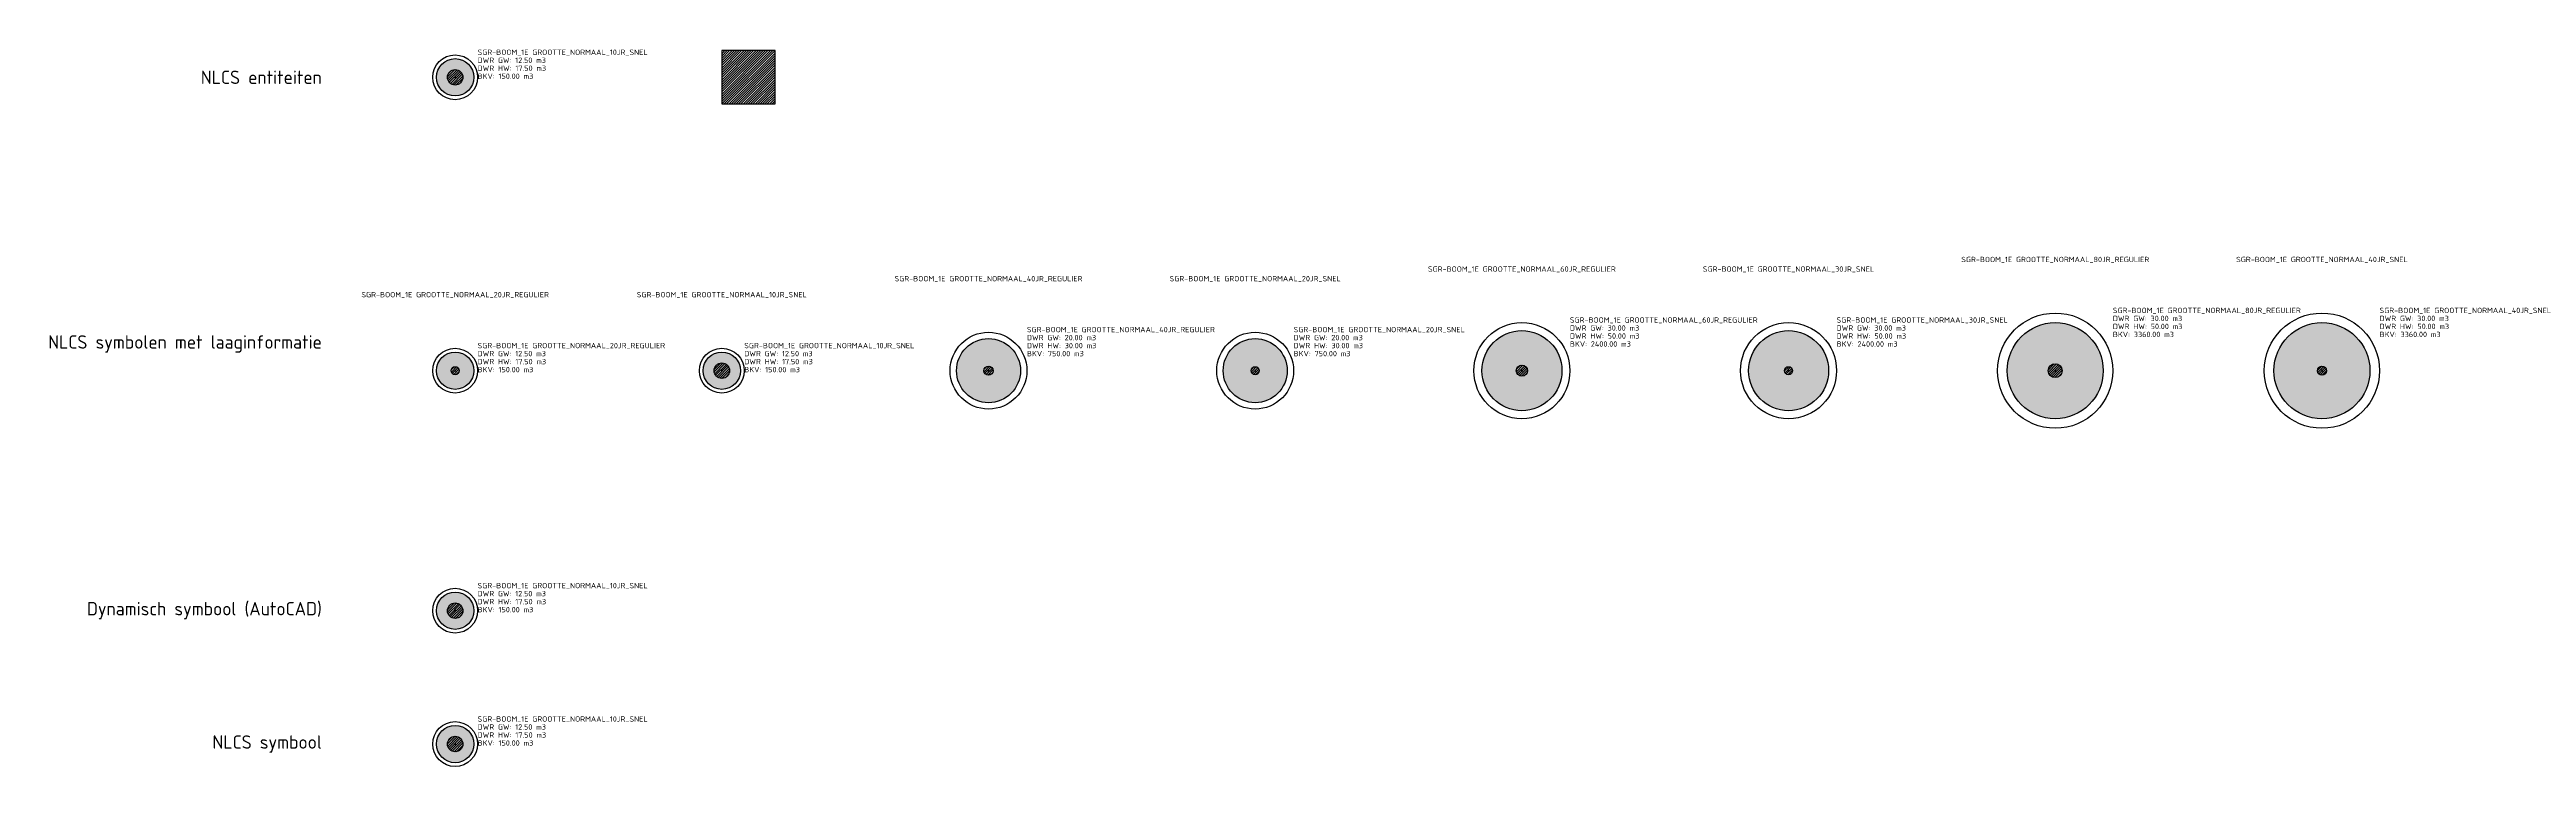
# Model space of a CAD drawing. Header units: metres. Extents: x -76 to 388, y -74 to 60.
import ezdxf

# ---------------------------------------------------------------- set-up
doc = ezdxf.new("R2010")
doc.units = ezdxf.units.M
for name, color, linetype in [('N-GV-GR-BOOM-S', 92, 'Continuous'), ('N-GV-GR-BOOM_KROON-G', 90, 'Continuous'), ('N-GV-GR-BOOM_KROON-V', 92, 'Continuous'), ('N-GV-GR-BOOM_KROON_BOVENGRONDS OBSTAKELVRIJ-G', 30, 'Continuous'), ('N-GV-GR-BOOM_ONDERGRONDS OBSTAKELVRIJ ZONE-G', 30, 'Continuous'), ('N-GV-GR-BOOM_ONDERGRONDS OBSTAKELVRIJE ZONE-A', 142, 'Continuous'), ('N-GV-GR-BOOM_STANDPLAATS-G', 7, 'Continuous'), ('N-GV-GV-BOOM-T18', 7, 'Continuous')]:
    doc.layers.add(name, color=color, linetype=linetype)
doc.layers.add('X-XX-AL-T50', color=130, linetype='Continuous', lineweight=50)
doc.styles.add('NLCS-ISO', font='NLCS-ISO.ttf')
doc.styles.add('NLCS-ISO-M500-T50', font='NLCS-ISO.ttf', dxfattribs={"height": 2.5})

# ---------------------------------------------------------------- blocks, each defined once
blk = doc.blocks.new('SGR-BOOM_1E GROOTTE_NORMAAL_20JR_REGULIER')
at = {"layer": 'N-GV-GR-BOOM_KROON-V'}
h = blk.add_hatch(color=256, dxfattribs=at)
edge = h.paths.add_edge_path(flags=0)
edge.add_arc((0, 0), 3.5, 0, 360)
at = {"layer": 'N-GV-GR-BOOM_ONDERGRONDS OBSTAKELVRIJE ZONE-A'}
h = blk.add_hatch(dxfattribs=at)
h.set_pattern_fill('ANSI31', color=256, scale=0.1, style=0)
edge = h.paths.add_edge_path(flags=0)
edge.add_arc((0, 0), 0.75, 0, 360)
at = {"layer": 'N-GV-GR-BOOM_KROON-G'}
blk.add_circle((0, 0), 3.5, dxfattribs=at)
at = {"layer": 'N-GV-GR-BOOM_KROON_BOVENGRONDS OBSTAKELVRIJ-G'}
blk.add_circle((0, 0), 4.2, dxfattribs=at)
at = {"layer": 'N-GV-GR-BOOM_ONDERGRONDS OBSTAKELVRIJ ZONE-G'}
blk.add_circle((0, 0), 0.75, dxfattribs=at)
at = {"layer": 'N-GV-GR-BOOM_STANDPLAATS-G'}
for p, q in [((-0.15, 0), (0.15, 0)), ((0, 0.15), (0, -0.15))]:
    blk.add_line(p, q, dxfattribs=at)
at = {"layer": 'N-GV-GV-BOOM-T18', "color": 7, "style": 'NLCS-ISO'}
for tag, p in [('NLCSSYMBOOLNAAM', (4.2, 4.2)), ('DWR Grondwaterprofiel', (4.2, 2.7)), ('DWR Hangwaterprofiel', (4.2, 1.2)), ('BKV', (4.2, -0.3))]:
    blk.add_attdef(tag, p, '', height=1, dxfattribs=at)
blk = doc.blocks.new('SGR-BOOM_1E GROOTTE_NORMAAL_10JR_SNEL')
at = {"layer": 'N-GV-GR-BOOM_KROON-V'}
h = blk.add_hatch(color=256, dxfattribs=at)
edge = h.paths.add_edge_path(flags=0)
edge.add_arc((0, 0), 3.5, 0, 360)
at = {"layer": 'N-GV-GR-BOOM_ONDERGRONDS OBSTAKELVRIJE ZONE-A'}
h = blk.add_hatch(dxfattribs=at)
h.set_pattern_fill('ANSI31', color=256, scale=0.1, style=0)
h.set_pattern_definition([(45, (-50, 0), (-0.2245064, 0.2245064), [])])
edge = h.paths.add_edge_path(flags=0)
edge.add_arc((0, 0), 1.45, 0, 360)
at = {"layer": 'N-GV-GR-BOOM_KROON-G'}
blk.add_circle((0, 0), 3.5, dxfattribs=at)
at = {"layer": 'N-GV-GR-BOOM_KROON_BOVENGRONDS OBSTAKELVRIJ-G'}
blk.add_circle((0, 0), 4.2, dxfattribs=at)
at = {"layer": 'N-GV-GR-BOOM_ONDERGRONDS OBSTAKELVRIJ ZONE-G'}
blk.add_circle((0, 0), 1.45, dxfattribs=at)
at = {"layer": 'N-GV-GR-BOOM_STANDPLAATS-G'}
for p, q in [((-0.15, 0), (0.15, 0)), ((0, 0.15), (0, -0.15))]:
    blk.add_line(p, q, dxfattribs=at)
at = {"layer": 'N-GV-GV-BOOM-T18', "style": 'NLCS-ISO'}
for tag, p in [('NLCSSYMBOOLNAAM', (4.2, 4.2)), ('DWR Grondwaterprofiel', (4.2, 2.7)), ('DWR Hangwaterprofiel', (4.2, 1.2)), ('BKV', (4.2, -0.3))]:
    blk.add_attdef(tag, p, '', height=1, dxfattribs=at)
blk = doc.blocks.new('SGR-BOOM_1E GROOTTE_NORMAAL_40JR_REGULIER')
at = {"layer": 'N-GV-GR-BOOM_KROON-V'}
h = blk.add_hatch(color=256, dxfattribs=at)
edge = h.paths.add_edge_path(flags=0)
edge.add_arc((0, 0), 6, 0, 360)
at = {"layer": 'N-GV-GR-BOOM_ONDERGRONDS OBSTAKELVRIJE ZONE-A'}
h = blk.add_hatch(dxfattribs=at)
h.set_pattern_fill('ANSI31', color=256, scale=0.1, style=0)
h.set_pattern_definition([(45, (-100, 0), (-0.2245064, 0.2245064), [])])
edge = h.paths.add_edge_path(flags=0)
edge.add_arc((0, 0), 0.85, 0, 360)
at = {"layer": 'N-GV-GR-BOOM_KROON-G'}
blk.add_circle((0, 0), 6, dxfattribs=at)
at = {"layer": 'N-GV-GR-BOOM_KROON_BOVENGRONDS OBSTAKELVRIJ-G'}
blk.add_circle((0, 0), 7.2, dxfattribs=at)
at = {"layer": 'N-GV-GR-BOOM_ONDERGRONDS OBSTAKELVRIJ ZONE-G'}
blk.add_circle((0, 0), 0.85, dxfattribs=at)
at = {"layer": 'N-GV-GR-BOOM_STANDPLAATS-G'}
for p, q in [((-0.15, 0), (0.15, 0)), ((0, 0.15), (0, -0.15))]:
    blk.add_line(p, q, dxfattribs=at)
at = {"layer": 'N-GV-GV-BOOM-T18', "style": 'NLCS-ISO'}
for tag, p in [('NLCSSYMBOOLNAAM', (7.2, 7.2)), ('DWR Grondwaterprofiel', (7.2, 5.7)), ('DWR Hangwaterprofiel', (7.2, 4.2)), ('BKV', (7.2, 2.7))]:
    blk.add_attdef(tag, p, '', height=1, dxfattribs=at)
blk = doc.blocks.new('SGR-BOOM_1E GROOTTE_NORMAAL_20JR_SNEL')
at = {"layer": 'N-GV-GR-BOOM_KROON-V'}
h = blk.add_hatch(color=256, dxfattribs=at)
edge = h.paths.add_edge_path(flags=0)
edge.add_arc((0, 0), 6, 0, 360)
at = {"layer": 'N-GV-GR-BOOM_ONDERGRONDS OBSTAKELVRIJE ZONE-A'}
h = blk.add_hatch(dxfattribs=at)
h.set_pattern_fill('ANSI31', color=256, scale=0.1, style=0)
h.set_pattern_definition([(45, (-150, 0), (-0.2245064, 0.2245064), [])])
edge = h.paths.add_edge_path(flags=0)
edge.add_arc((0, 0), 0.75, 0, 360)
at = {"layer": 'N-GV-GR-BOOM_KROON-G'}
blk.add_circle((0, 0), 6, dxfattribs=at)
at = {"layer": 'N-GV-GR-BOOM_KROON_BOVENGRONDS OBSTAKELVRIJ-G'}
blk.add_circle((0, 0), 7.2, dxfattribs=at)
at = {"layer": 'N-GV-GR-BOOM_ONDERGRONDS OBSTAKELVRIJ ZONE-G'}
blk.add_circle((0, 0), 0.75, dxfattribs=at)
at = {"layer": 'N-GV-GR-BOOM_STANDPLAATS-G'}
for p, q in [((-0.15, 0), (0.15, 0)), ((0, 0.15), (0, -0.15))]:
    blk.add_line(p, q, dxfattribs=at)
at = {"layer": 'N-GV-GV-BOOM-T18', "style": 'NLCS-ISO'}
for tag, p in [('NLCSSYMBOOLNAAM', (7.2, 7.2)), ('DWR Grondwaterprofiel', (7.2, 5.7)), ('DWR Hangwaterprofiel', (7.2, 4.2)), ('BKV', (7.2, 2.7))]:
    blk.add_attdef(tag, p, '', height=1, dxfattribs=at)
blk = doc.blocks.new('SGR-BOOM_1E GROOTTE_NORMAAL_60JR_REGULIER')
at = {"layer": 'N-GV-GR-BOOM_KROON-V'}
h = blk.add_hatch(color=256, dxfattribs=at)
edge = h.paths.add_edge_path(flags=0)
edge.add_arc((0, 0), 7.5, 0, 360)
at = {"layer": 'N-GV-GR-BOOM_ONDERGRONDS OBSTAKELVRIJE ZONE-A'}
h = blk.add_hatch(dxfattribs=at)
h.set_pattern_fill('ANSI31', color=256, scale=0.1, style=0)
h.set_pattern_definition([(45, (-200, 0), (-0.2245064, 0.2245064), [])])
edge = h.paths.add_edge_path(flags=0)
edge.add_arc((0, 0), 1.05, 0, 360)
at = {"layer": 'N-GV-GR-BOOM_KROON-G'}
blk.add_circle((0, 0), 7.5, dxfattribs=at)
at = {"layer": 'N-GV-GR-BOOM_KROON_BOVENGRONDS OBSTAKELVRIJ-G'}
blk.add_circle((0, 0), 9, dxfattribs=at)
at = {"layer": 'N-GV-GR-BOOM_ONDERGRONDS OBSTAKELVRIJ ZONE-G'}
blk.add_circle((0, 0), 1.05, dxfattribs=at)
at = {"layer": 'N-GV-GR-BOOM_STANDPLAATS-G'}
for p, q in [((-0.15, 0), (0.15, 0)), ((0, 0.15), (0, -0.15))]:
    blk.add_line(p, q, dxfattribs=at)
at = {"layer": 'N-GV-GV-BOOM-T18', "style": 'NLCS-ISO'}
for tag, p in [('NLCSSYMBOOLNAAM', (9, 9)), ('DWR Grondwaterprofiel', (9, 7.5)), ('DWR Hangwaterprofiel', (9, 6)), ('BKV', (9, 4.5))]:
    blk.add_attdef(tag, p, '', height=1, dxfattribs=at)
blk = doc.blocks.new('SGR-BOOM_1E GROOTTE_NORMAAL_30JR_SNEL')
at = {"layer": 'N-GV-GR-BOOM_KROON-V'}
h = blk.add_hatch(color=256, dxfattribs=at)
edge = h.paths.add_edge_path(flags=0)
edge.add_arc((0, 0), 7.5, 0, 360)
at = {"layer": 'N-GV-GR-BOOM_ONDERGRONDS OBSTAKELVRIJE ZONE-A'}
h = blk.add_hatch(dxfattribs=at)
h.set_pattern_fill('ANSI31', color=256, scale=0.1, style=0)
h.set_pattern_definition([(45, (-250, 0), (-0.2245064, 0.2245064), [])])
edge = h.paths.add_edge_path(flags=0)
edge.add_arc((0, 0), 0.75, 0, 360)
at = {"layer": 'N-GV-GR-BOOM_KROON-G'}
blk.add_circle((0, 0), 7.5, dxfattribs=at)
at = {"layer": 'N-GV-GR-BOOM_KROON_BOVENGRONDS OBSTAKELVRIJ-G'}
blk.add_circle((0, 0), 9, dxfattribs=at)
at = {"layer": 'N-GV-GR-BOOM_ONDERGRONDS OBSTAKELVRIJ ZONE-G'}
blk.add_circle((0, 0), 0.75, dxfattribs=at)
at = {"layer": 'N-GV-GR-BOOM_STANDPLAATS-G'}
for p, q in [((-0.15, 0), (0.15, 0)), ((0, 0.15), (0, -0.15))]:
    blk.add_line(p, q, dxfattribs=at)
at = {"layer": 'N-GV-GV-BOOM-T18', "style": 'NLCS-ISO'}
for tag, p in [('NLCSSYMBOOLNAAM', (9, 9)), ('DWR Grondwaterprofiel', (9, 7.5)), ('DWR Hangwaterprofiel', (9, 6)), ('BKV', (9, 4.5))]:
    blk.add_attdef(tag, p, '', height=1, dxfattribs=at)
blk = doc.blocks.new('SGR-BOOM_1E GROOTTE_NORMAAL_80JR_REGULIER')
at = {"layer": 'N-GV-GR-BOOM_KROON-V'}
h = blk.add_hatch(color=256, dxfattribs=at)
edge = h.paths.add_edge_path(flags=0)
edge.add_arc((0, 0), 9, 0, 360)
at = {"layer": 'N-GV-GR-BOOM_ONDERGRONDS OBSTAKELVRIJE ZONE-A'}
h = blk.add_hatch(dxfattribs=at)
h.set_pattern_fill('ANSI31', color=256, scale=0.1, style=0)
h.set_pattern_definition([(45, (-300, 0), (-0.2245064, 0.2245064), [])])
edge = h.paths.add_edge_path(flags=0)
edge.add_arc((0, 0), 1.3, 0, 360)
at = {"layer": 'N-GV-GR-BOOM_KROON-G'}
blk.add_circle((0, 0), 9, dxfattribs=at)
at = {"layer": 'N-GV-GR-BOOM_KROON_BOVENGRONDS OBSTAKELVRIJ-G'}
blk.add_circle((0, 0), 10.8, dxfattribs=at)
at = {"layer": 'N-GV-GR-BOOM_ONDERGRONDS OBSTAKELVRIJ ZONE-G'}
blk.add_circle((0, 0), 1.3, dxfattribs=at)
at = {"layer": 'N-GV-GR-BOOM_STANDPLAATS-G'}
for p, q in [((-0.15, 0), (0.15, 0)), ((0, 0.15), (0, -0.15))]:
    blk.add_line(p, q, dxfattribs=at)
at = {"layer": 'N-GV-GV-BOOM-T18', "style": 'NLCS-ISO'}
for tag, p in [('NLCSSYMBOOLNAAM', (10.8, 10.8)), ('DWR Grondwaterprofiel', (10.8, 9.3)), ('DWR Hangwaterprofiel', (10.8, 7.8)), ('BKV', (10.8, 6.3))]:
    blk.add_attdef(tag, p, '', height=1, dxfattribs=at)
blk = doc.blocks.new('SGR-BOOM_1E GROOTTE_NORMAAL_40JR_SNEL')
at = {"layer": 'N-GV-GR-BOOM_KROON-V'}
h = blk.add_hatch(color=256, dxfattribs=at)
edge = h.paths.add_edge_path(flags=0)
edge.add_arc((0, 0), 9, 0, 360)
at = {"layer": 'N-GV-GR-BOOM_ONDERGRONDS OBSTAKELVRIJE ZONE-A'}
h = blk.add_hatch(dxfattribs=at)
h.set_pattern_fill('ANSI31', color=256, scale=0.1, style=0)
h.set_pattern_definition([(45, (-350, 0), (-0.2245064, 0.2245064), [])])
edge = h.paths.add_edge_path(flags=0)
edge.add_arc((0, 0), 0.85, 0, 360)
at = {"layer": 'N-GV-GR-BOOM_KROON-G'}
blk.add_circle((0, 0), 9, dxfattribs=at)
at = {"layer": 'N-GV-GR-BOOM_KROON_BOVENGRONDS OBSTAKELVRIJ-G'}
blk.add_circle((0, 0), 10.8, dxfattribs=at)
at = {"layer": 'N-GV-GR-BOOM_ONDERGRONDS OBSTAKELVRIJ ZONE-G'}
blk.add_circle((0, 0), 0.85, dxfattribs=at)
at = {"layer": 'N-GV-GR-BOOM_STANDPLAATS-G'}
for p, q in [((-0.15, 0), (0.15, 0)), ((0, 0.15), (0, -0.15))]:
    blk.add_line(p, q, dxfattribs=at)
at = {"layer": 'N-GV-GV-BOOM-T18', "style": 'NLCS-ISO'}
for tag, p in [('NLCSSYMBOOLNAAM', (10.8, 10.8)), ('DWR Grondwaterprofiel', (10.8, 9.3)), ('DWR Hangwaterprofiel', (10.8, 7.8)), ('BKV', (10.8, 6.3))]:
    blk.add_attdef(tag, p, '', height=1, dxfattribs=at)
blk = doc.blocks.new('*U23')
blk.add_blockref('SGR-BOOM_1E GROOTTE_NORMAAL_10JR_SNEL', (0, 0)).add_auto_attribs({'NLCSSYMBOOLNAAM': 'SGR-BOOM_1E GROOTTE_NORMAAL_10JR_SNEL', 'DWR Grondwaterprofiel': 'DWR GW: 12.50 m3', 'DWR Hangwaterprofiel': 'DWR HW: 17.50 m3', 'BKV': 'BKV: 150.00 m3'})

msp = doc.modelspace()

# ---------------------------------------------------------------- hatches: boundary and pattern name
at = {"layer": 'N-GV-GR-BOOM_KROON-V'}
h = msp.add_hatch(color=256, dxfattribs=at)
edge = h.paths.add_edge_path(flags=0)
edge.add_arc((0, 55), 3.5, 0, 360)
at = {"layer": 'N-GV-GR-BOOM_ONDERGRONDS OBSTAKELVRIJE ZONE-A'}
h = msp.add_hatch(dxfattribs=at)
h.set_pattern_fill('ANSI31', color=256, scale=0.1, style=0)
h.set_pattern_definition([(45, (-50, 55), (-0.2245064, 0.2245064), [])])
edge = h.paths.add_edge_path(flags=0)
edge.add_arc((0, 55), 1.45, 0, 360)
h = msp.add_hatch(dxfattribs=at)
h.set_pattern_fill('ANSI31', color=256, scale=0.1, style=0)
h.paths.add_polyline_path([(60, 60), (50, 60), (50, 50), (60, 50)])

# ---------------------------------------------------------------- linework, layer by layer
at = {"layer": 'N-GV-GR-BOOM_KROON-G'}
msp.add_circle((0, 55), 3.5, dxfattribs=at)
at = {"layer": 'N-GV-GR-BOOM_KROON_BOVENGRONDS OBSTAKELVRIJ-G'}
msp.add_circle((0, 55), 4.2, dxfattribs=at)
at = {"layer": 'N-GV-GR-BOOM_ONDERGRONDS OBSTAKELVRIJ ZONE-G'}
msp.add_lwpolyline([(50, 50), (60, 50), (60, 60), (50, 60)], close=True, dxfattribs=at)
msp.add_circle((0, 55), 1.45, dxfattribs=at)
at = {"layer": 'N-GV-GR-BOOM_STANDPLAATS-G'}
for p, q in [((-0.15, 55), (0.15, 55)), ((0, 55.15), (0, 54.85))]:
    msp.add_line(p, q, dxfattribs=at)

# ---------------------------------------------------------------- block references
at = {"layer": 'N-GV-GR-BOOM-S'}
for name, p, values in [('SGR-BOOM_1E GROOTTE_NORMAAL_60JR_REGULIER', (200, 0), {'NLCSSYMBOOLNAAM': 'SGR-BOOM_1E GROOTTE_NORMAAL_60JR_REGULIER', 'DWR Grondwaterprofiel': 'DWR GW: 30.00 m3', 'DWR Hangwaterprofiel': 'DWR HW: 50.00 m3', 'BKV': 'BKV: 2400.00 m3'}), ('SGR-BOOM_1E GROOTTE_NORMAAL_30JR_SNEL', (250, 0), {'NLCSSYMBOOLNAAM': 'SGR-BOOM_1E GROOTTE_NORMAAL_30JR_SNEL', 'DWR Grondwaterprofiel': 'DWR GW: 30.00 m3', 'DWR Hangwaterprofiel': 'DWR HW: 50.00 m3', 'BKV': 'BKV: 2400.00 m3'}), ('SGR-BOOM_1E GROOTTE_NORMAAL_80JR_REGULIER', (300, 0), {'NLCSSYMBOOLNAAM': 'SGR-BOOM_1E GROOTTE_NORMAAL_80JR_REGULIER', 'DWR Grondwaterprofiel': 'DWR GW: 30.00 m3', 'DWR Hangwaterprofiel': 'DWR HW: 50.00 m3', 'BKV': 'BKV: 3360.00 m3'}), ('SGR-BOOM_1E GROOTTE_NORMAAL_40JR_SNEL', (350, 0), {'NLCSSYMBOOLNAAM': 'SGR-BOOM_1E GROOTTE_NORMAAL_40JR_SNEL', 'DWR Grondwaterprofiel': 'DWR GW: 30.00 m3', 'DWR Hangwaterprofiel': 'DWR HW: 50.00 m3', 'BKV': 'BKV: 3360.00 m3'}), ('SGR-BOOM_1E GROOTTE_NORMAAL_20JR_REGULIER', (0, 0), {'NLCSSYMBOOLNAAM': 'SGR-BOOM_1E GROOTTE_NORMAAL_20JR_REGULIER', 'DWR Grondwaterprofiel': 'DWR GW: 12.50 m3', 'DWR Hangwaterprofiel': 'DWR HW: 17.50 m3', 'BKV': 'BKV: 150.00 m3'}), ('SGR-BOOM_1E GROOTTE_NORMAAL_10JR_SNEL', (50, 0), {'NLCSSYMBOOLNAAM': 'SGR-BOOM_1E GROOTTE_NORMAAL_10JR_SNEL', 'DWR Grondwaterprofiel': 'DWR GW: 12.50 m3', 'DWR Hangwaterprofiel': 'DWR HW: 17.50 m3', 'BKV': 'BKV: 150.00 m3'}), ('SGR-BOOM_1E GROOTTE_NORMAAL_40JR_REGULIER', (100, 0), {'NLCSSYMBOOLNAAM': 'SGR-BOOM_1E GROOTTE_NORMAAL_40JR_REGULIER', 'DWR Grondwaterprofiel': 'DWR GW: 20.00 m3', 'DWR Hangwaterprofiel': 'DWR HW: 30.00 m3', 'BKV': 'BKV: 750.00 m3'}), ('SGR-BOOM_1E GROOTTE_NORMAAL_20JR_SNEL', (150, 0), {'NLCSSYMBOOLNAAM': 'SGR-BOOM_1E GROOTTE_NORMAAL_20JR_SNEL', 'DWR Grondwaterprofiel': 'DWR GW: 20.00 m3', 'DWR Hangwaterprofiel': 'DWR HW: 30.00 m3', 'BKV': 'BKV: 750.00 m3'}), ('SGR-BOOM_1E GROOTTE_NORMAAL_10JR_SNEL', (0, -70), {'NLCSSYMBOOLNAAM': 'SGR-BOOM_1E GROOTTE_NORMAAL_10JR_SNEL', 'DWR Grondwaterprofiel': 'DWR GW: 12.50 m3', 'DWR Hangwaterprofiel': 'DWR HW: 17.50 m3', 'BKV': 'BKV: 150.00 m3'})]:
    msp.add_blockref(name, p, dxfattribs=at).add_auto_attribs(values)
msp.add_blockref('*U23', (0, -45), dxfattribs=at)

# ---------------------------------------------------------------- texts
at = {"char_height": 1, "attachment_point": 5, "style": 'NLCS-ISO'}
for s, insert in [('SGR-BOOM_1E GROOTTE_NORMAAL_60JR_REGULIER', (200, 19)), ('SGR-BOOM_1E GROOTTE_NORMAAL_30JR_SNEL', (250, 19)), ('SGR-BOOM_1E GROOTTE_NORMAAL_80JR_REGULIER', (300, 20.8)), ('SGR-BOOM_1E GROOTTE_NORMAAL_40JR_SNEL', (350, 20.8)), ('SGR-BOOM_1E GROOTTE_NORMAAL_20JR_REGULIER', (0, 14.2)), ('SGR-BOOM_1E GROOTTE_NORMAAL_10JR_SNEL', (50, 14.2)), ('SGR-BOOM_1E GROOTTE_NORMAAL_40JR_REGULIER', (100, 17.2)), ('SGR-BOOM_1E GROOTTE_NORMAAL_20JR_SNEL', (150, 17.2))]:
    msp.add_mtext(s, dxfattribs=dict(at, insert=insert))
at = {"layer": 'N-GV-GV-BOOM-T18', "style": 'NLCS-ISO'}
for s, p in [('SGR-BOOM_1E GROOTTE_NORMAAL_10JR_SNEL', (4.2, 59.2)), ('DWR GW: 12.50 m3', (4.2, 57.7)), ('DWR HW: 17.50 m3', (4.2, 56.2)), ('BKV: 150.00 m3', (4.2, 54.7))]:
    msp.add_text(s, height=1, dxfattribs=at).set_placement(p)
at = {"layer": 'X-XX-AL-T50', "color": 0, "char_height": 2.5, "attachment_point": 6, "style": 'NLCS-ISO-M500-T50'}
for s, insert in [('NLCS entiteiten ', (-25, 55)), ('NLCS symbolen met laaginformatie ', (-25, 5)), ('Dynamisch symbool (AutoCAD)', (-25, -45)), ('NLCS symbool ', (-25, -70))]:
    msp.add_mtext_dynamic_manual_height_columns(s, width=58.281, gutter_width=5, heights=[0], dxfattribs=dict(at, insert=insert))

doc.saveas('drawing.dxf')
